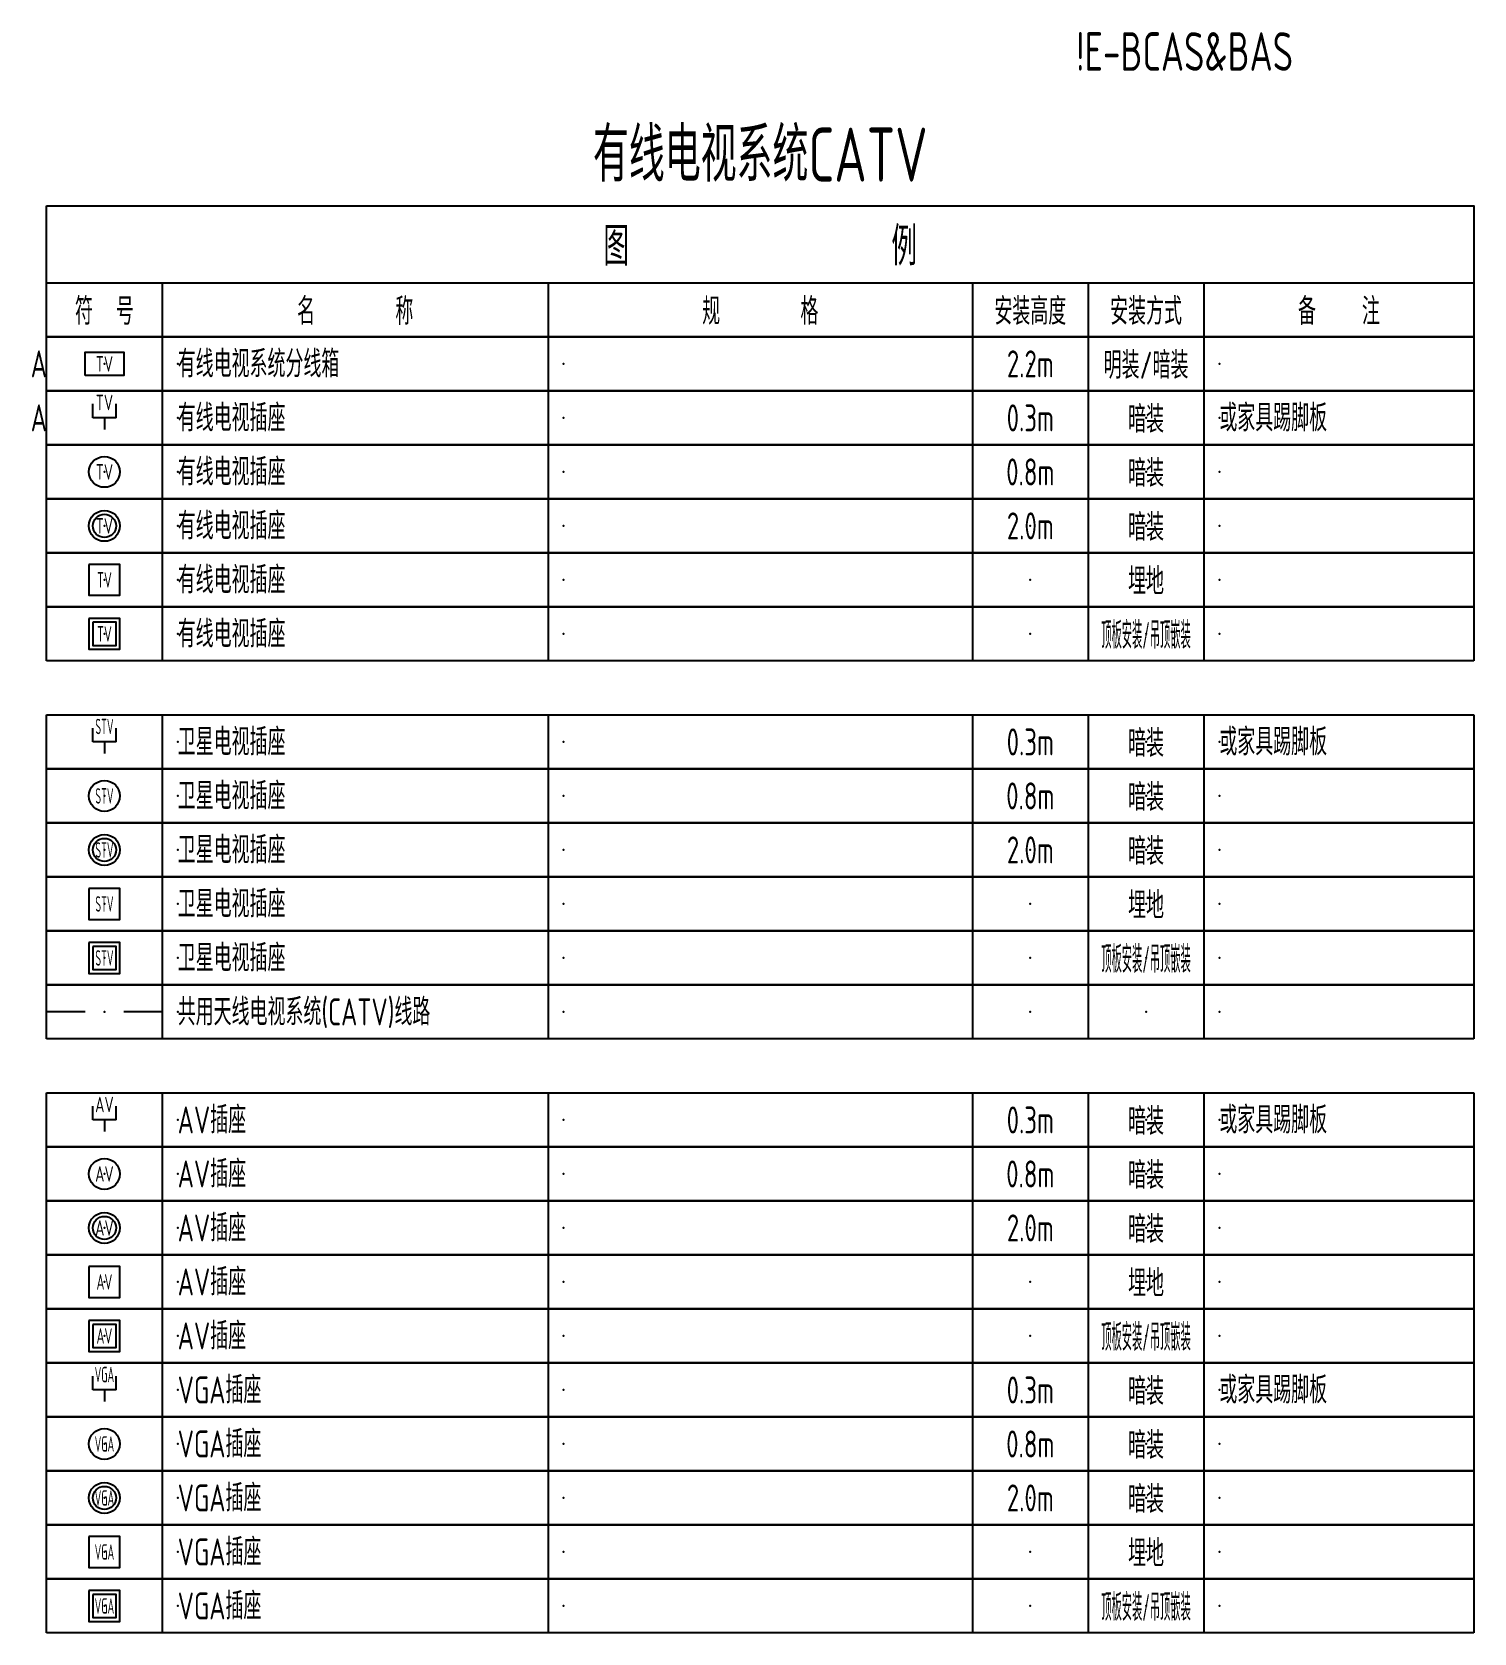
# Model space of a CAD drawing. Extents: x -337 to 273738, y -225 to 2088994.
# Drawn here: x 86274 to 104962, y 411060 to 431812 of the extents above; entities that cross this region are included whole.
import ezdxf
from ezdxf.enums import TextEntityAlignment as Align

# ---------------------------------------------------------------- set-up
doc = ezdxf.new("R2010")
doc.units = 0
doc.header["$LTSCALE"] = 1000
doc.linetypes.add('DASHDOT', pattern=[1, 0.5, -0.25, 0, -0.25])
doc.layers.get('0').update_dxf_attribs({"linetype": 'CONTINUOUS'})
for name, color, linetype in [('E-CATV-DEVC', 3, 'CONTINUOUS'), ('E-CATV-EQPM', 3, 'CONTINUOUS'), ('E-CATV-WIRE', 4, 'DASHDOT'), ('E-UNIV-DIAG', 2, 'CONTINUOUS'), ('E-UNIV-EL', 140, 'CONTINUOUS'), ('E-UNIV-NOTE', 6, 'CONTINUOUS')]:
    doc.layers.add(name, color=color, linetype=linetype)
doc.styles.add('TH-STYLE3', font='tssdeng.shx', dxfattribs={"width": 0.65, "bigfont": 'tssdchn.shx'})

msp = doc.modelspace()

# ---------------------------------------------------------------- texts
at = {"layer": 'E-UNIV-NOTE', "style": 'TH-STYLE3', "width": 0.7}
msp.add_text('!E-BCAS&BAS', height=500, dxfattribs=at).set_placement((101212, 431560), align=Align.MIDDLE)

# ---------------------------------------------------------------- blocks, each defined once
blk = doc.blocks.new('E-BCATV11')
blk.add_circle((0, 0), 2)
at = {"layer": 'E-UNIV-EL', "style": 'TH-STYLE3', "width": 0.7}
blk.add_attdef('SOCKET', text='', height=2, dxfattribs=at).set_placement((0, 0), align=Align.MIDDLE)
blk = doc.blocks.new('E-BCATV01')
blk.add_lwpolyline([(-2.5, 0), (-2.5, 3), (2.5, 3), (2.5, 0)], close=True)
at = {"layer": 'E-UNIV-EL', "style": 'TH-STYLE3', "width": 0.7}
blk.add_attdef('BOX', text='', height=2, dxfattribs=at).set_placement((0, 1.5), align=Align.MIDDLE)
blk = doc.blocks.new('E-BKTS2')
for p, q in [((0, 0), (185, 0)), ((0, -7), (0, 0)), ((185, 0), (185, -7)), ((185, -7), (0, -7))]:
    blk.add_line(p, q)
at = {"linetype": 'Continuous'}
for p, q in [((15, 0), (15, -7)), ((65, 0), (65, -7)), ((120, 0), (120, -7)), ((135, 0), (135, -7)), ((150, 0), (150, -7))]:
    blk.add_line(p, q, dxfattribs=at)
for p in [(7.5, -3.5), (17, -3.5), (67, -3.5), (127.5, -3.5), (142.5, -3.5), (152, -3.5)]:
    blk.add_point(p, dxfattribs=at)
blk = doc.blocks.new('E-BCATV11-1')
blk.add_circle((0, 0), 2)
at = {"layer": 'E-UNIV-EL'}
blk.add_circle((0, 0), 1.5, dxfattribs=at)
at = {"layer": 'E-UNIV-EL', "style": 'TH-STYLE3', "width": 0.7}
blk.add_attdef('SOCKET', text='', height=2, dxfattribs=at).set_placement((0, 0), align=Align.MIDDLE)
blk = doc.blocks.new('E-BCATV11-2')
blk.add_lwpolyline([(-2, 2), (-2, -2), (2, -2), (2, 2)], close=True)
at = {"layer": 'E-UNIV-EL', "style": 'TH-STYLE3', "width": 0.6}
blk.add_attdef('SOCKET', text='', height=2, dxfattribs=at).set_placement((0, 0), align=Align.MIDDLE)
blk = doc.blocks.new('E-BCATV11-3')
blk.add_lwpolyline([(-2, 2), (-2, -2), (2, -2), (2, 2)], close=True)
at = {"layer": 'E-UNIV-EL'}
blk.add_lwpolyline([(-1.5, 1.5), (-1.5, -1.5), (1.5, -1.5), (1.5, 1.5)], close=True, dxfattribs=at)
at = {"layer": 'E-UNIV-EL', "style": 'TH-STYLE3', "width": 0.6}
blk.add_attdef('SOCKET', text='', height=2, dxfattribs=at).set_placement((0, 0), align=Align.MIDDLE)
blk = doc.blocks.new('E-BKTS1')
blk.add_line((0, -10), (185, -10))
at = {"linetype": 'Continuous'}
for p, q in [((15, -10), (15, -17)), ((65, -10), (65, -17)), ((120, -10), (120, -17)), ((135, -10), (135, -17)), ((150, -10), (150, -17))]:
    blk.add_line(p, q, dxfattribs=at)
blk.add_lwpolyline([(0, 0), (185, 0), (185, -17), (0, -17)], close=True)
at = {"layer": 'E-UNIV-NOTE', "style": 'TH-STYLE3', "width": 0.7}
for s, height, p in [('图                例', 5, (92.5, -5)), ('安装高度', 3.5, (127.5, -13.5)), ('安装方式', 3.5, (142.5, -13.5))]:
    blk.add_text(s, height=height, dxfattribs=at).set_placement(p, align=Align.MIDDLE)
at = {"layer": 'E-UNIV-NOTE', "linetype": 'Continuous', "style": 'TH-STYLE3', "width": 0.7}
for s, p in [('符  号', (7.5, -13.5)), ('名       称', (40, -13.5)), ('规       格', (92.5, -13.5)), ('备    注', (167.5, -13.5))]:
    blk.add_text(s, height=3.5, dxfattribs=at).set_placement(p, align=Align.MIDDLE)
blk = doc.blocks.new('E-BCATV10')
for p, q in [((-1.5, 1.5), (-1.5, 3.3)), ((1.5, 1.5), (1.5, 3.3)), ((1.5, 1.5), (-1.5, 1.5)), ((0, 1.5), (0, 0))]:
    blk.add_line(p, q)
at = {"layer": 'E-UNIV-EL', "style": 'TH-STYLE3', "width": 0.7}
blk.add_attdef('SOCKET', text='', height=2, dxfattribs=at).set_placement((0, 3.5), align=Align.MIDDLE)
blk = doc.blocks.new('E-BCATV20')
for p, q in [((-1.5, 1.5), (-1.5, 3.3)), ((1.5, 1.5), (1.5, 3.3)), ((1.5, 1.5), (-1.5, 1.5)), ((0, 1.5), (0, 0))]:
    blk.add_line(p, q)
at = {"layer": 'E-UNIV-EL', "style": 'TH-STYLE3', "width": 0.5}
blk.add_attdef('SOCKET', text='', height=2, dxfattribs=at).set_placement((0, 3.5), align=Align.MIDDLE)
blk = doc.blocks.new('E-BCATV21')
blk.add_circle((0, 0), 2)
at = {"layer": 'E-UNIV-EL', "style": 'TH-STYLE3', "width": 0.5}
blk.add_attdef('SOCKET', text='', height=2, dxfattribs=at).set_placement((0, 0), align=Align.MIDDLE)
blk = doc.blocks.new('E-BCATV21-1')
blk.add_circle((0, 0), 2)
at = {"layer": 'E-UNIV-EL'}
blk.add_circle((0, 0), 1.5, dxfattribs=at)
at = {"layer": 'E-UNIV-EL', "style": 'TH-STYLE3', "width": 0.5}
blk.add_attdef('SOCKET', text='', height=2, dxfattribs=at).set_placement((0, 0), align=Align.MIDDLE)
blk = doc.blocks.new('E-BCATV21-2')
blk.add_lwpolyline([(-2, 2), (-2, -2), (2, -2), (2, 2)], close=True)
at = {"layer": 'E-UNIV-EL', "style": 'TH-STYLE3', "width": 0.5}
blk.add_attdef('SOCKET', text='', height=2, dxfattribs=at).set_placement((0, 0), align=Align.MIDDLE)
blk = doc.blocks.new('E-BCATV21-3')
blk.add_lwpolyline([(-2, 2), (-2, -2), (2, -2), (2, 2)], close=True)
at = {"layer": 'E-UNIV-EL'}
blk.add_lwpolyline([(-1.5, 1.5), (-1.5, -1.5), (1.5, -1.5), (1.5, 1.5)], close=True, dxfattribs=at)
at = {"layer": 'E-UNIV-EL', "style": 'TH-STYLE3', "width": 0.5}
blk.add_attdef('SOCKET', text='', height=2, dxfattribs=at).set_placement((0, 0), align=Align.MIDDLE)
blk = doc.blocks.new('E-BCATV30')
for p, q in [((-1.5, 1.5), (-1.5, 3.3)), ((1.5, 1.5), (1.5, 3.3)), ((1.5, 1.5), (-1.5, 1.5)), ((0, 1.5), (0, 0))]:
    blk.add_line(p, q)
at = {"layer": 'E-UNIV-EL', "style": 'TH-STYLE3', "width": 0.7}
blk.add_attdef('SOCKET', text='', height=2, dxfattribs=at).set_placement((0, 3.5), align=Align.MIDDLE)
blk = doc.blocks.new('E-BCATV31')
blk.add_circle((0, 0), 2)
at = {"layer": 'E-UNIV-EL', "style": 'TH-STYLE3', "width": 0.7}
blk.add_attdef('SOCKET', text='', height=2, dxfattribs=at).set_placement((0, 0), align=Align.MIDDLE)
blk = doc.blocks.new('E-BCATV31-1')
blk.add_circle((0, 0), 2)
at = {"layer": 'E-UNIV-EL'}
blk.add_circle((0, 0), 1.5, dxfattribs=at)
at = {"layer": 'E-UNIV-EL', "style": 'TH-STYLE3', "width": 0.7}
blk.add_attdef('SOCKET', text='', height=2, dxfattribs=at).set_placement((0, 0), align=Align.MIDDLE)
blk = doc.blocks.new('E-BCATV31-2')
blk.add_lwpolyline([(-2, 2), (-2, -2), (2, -2), (2, 2)], close=True)
at = {"layer": 'E-UNIV-EL', "style": 'TH-STYLE3', "width": 0.6}
blk.add_attdef('SOCKET', text='', height=2, dxfattribs=at).set_placement((0, 0), align=Align.MIDDLE)
blk = doc.blocks.new('E-BCATV31-3')
blk.add_lwpolyline([(-2, 2), (-2, -2), (2, -2), (2, 2)], close=True)
at = {"layer": 'E-UNIV-EL'}
blk.add_lwpolyline([(-1.5, 1.5), (-1.5, -1.5), (1.5, -1.5), (1.5, 1.5)], close=True, dxfattribs=at)
at = {"layer": 'E-UNIV-EL', "style": 'TH-STYLE3', "width": 0.6}
blk.add_attdef('SOCKET', text='', height=2, dxfattribs=at).set_placement((0, 0), align=Align.MIDDLE)
blk = doc.blocks.new('E-BCATV40')
for p, q in [((-1.5, 1.5), (-1.5, 3.3)), ((1.5, 1.5), (1.5, 3.3)), ((1.5, 1.5), (-1.5, 1.5)), ((0, 1.5), (0, 0))]:
    blk.add_line(p, q)
at = {"layer": 'E-UNIV-EL', "style": 'TH-STYLE3', "width": 0.5}
blk.add_attdef('SOCKET', text='', height=2, dxfattribs=at).set_placement((0, 3.5), align=Align.MIDDLE)
blk = doc.blocks.new('E-BCATV41')
blk.add_circle((0, 0), 2)
at = {"layer": 'E-UNIV-EL', "style": 'TH-STYLE3', "width": 0.5}
blk.add_attdef('SOCKET', text='', height=2, dxfattribs=at).set_placement((0, 0), align=Align.MIDDLE)
blk = doc.blocks.new('E-BCATV41-1')
blk.add_circle((0, 0), 2)
at = {"layer": 'E-UNIV-EL'}
blk.add_circle((0, 0), 1.5, dxfattribs=at)
at = {"layer": 'E-UNIV-EL', "style": 'TH-STYLE3', "width": 0.5}
blk.add_attdef('SOCKET', text='', height=2, dxfattribs=at).set_placement((0, 0), align=Align.MIDDLE)
blk = doc.blocks.new('E-BCATV41-2')
blk.add_lwpolyline([(-2, 2), (-2, -2), (2, -2), (2, 2)], close=True)
at = {"layer": 'E-UNIV-EL', "style": 'TH-STYLE3', "width": 0.5}
blk.add_attdef('SOCKET', text='', height=2, dxfattribs=at).set_placement((0, 0), align=Align.MIDDLE)
blk = doc.blocks.new('E-BCATV41-3')
blk.add_lwpolyline([(-2, 2), (-2, -2), (2, -2), (2, 2)], close=True)
at = {"layer": 'E-UNIV-EL'}
blk.add_lwpolyline([(-1.5, 1.5), (-1.5, -1.5), (1.5, -1.5), (1.5, 1.5)], close=True, dxfattribs=at)
at = {"layer": 'E-UNIV-EL', "style": 'TH-STYLE3', "width": 0.5}
blk.add_attdef('SOCKET', text='', height=2, dxfattribs=at).set_placement((0, 0), align=Align.MIDDLE)
blk = doc.blocks.new('有线电视系统一')
at = {"layer": 'E-CATV-WIRE'}
blk.add_line((1500, -10450), (0, -10450), dxfattribs=at)
at = {"layer": 'E-CATV-DEVC', "xscale": 100, "yscale": 100, "zscale": 100}
for name, p, values in [('E-BCATV10', (750, -2900), {'SOCKET': 'TV'}), ('E-BCATV11', (750, -3450), {'SOCKET': 'TV'}), ('E-BCATV11-1', (750, -4150), {'SOCKET': 'TV'}), ('E-BCATV11-2', (750, -4850), {'SOCKET': 'TV'}), ('E-BCATV11-3', (750, -5550), {'SOCKET': 'TV'}), ('E-BCATV20', (750, -7100), {'SOCKET': 'STV'}), ('E-BCATV21', (750, -7650), {'SOCKET': 'STV'}), ('E-BCATV21-1', (750, -8350), {'SOCKET': 'STV'}), ('E-BCATV21-2', (750, -9050), {'SOCKET': 'STV'}), ('E-BCATV21-3', (750, -9750), {'SOCKET': 'STV'}), ('E-BCATV30', (750, -12000), {'SOCKET': 'AV'}), ('E-BCATV31', (750, -12550), {'SOCKET': 'AV'}), ('E-BCATV31-1', (750, -13250), {'SOCKET': 'AV'}), ('E-BCATV31-2', (750, -13950), {'SOCKET': 'AV'}), ('E-BCATV31-3', (750, -14650), {'SOCKET': 'AV'}), ('E-BCATV40', (750, -15500), {'SOCKET': 'VGA'}), ('E-BCATV41', (750, -16050), {'SOCKET': 'VGA'}), ('E-BCATV41-1', (750, -16750), {'SOCKET': 'VGA'}), ('E-BCATV41-2', (750, -17450), {'SOCKET': 'VGA'}), ('E-BCATV41-3', (750, -18150), {'SOCKET': 'VGA'})]:
    blk.add_blockref(name, p, dxfattribs=at).add_auto_attribs(values)
at = {"layer": 'E-CATV-EQPM', "xscale": 100, "yscale": 100, "zscale": 100}
blk.add_blockref('E-BCATV01', (750, -2200), dxfattribs=at).add_auto_attribs({'BOX': 'TV'})
at = {"layer": 'E-UNIV-DIAG', "xscale": 100, "yscale": 100, "zscale": 100}
for name, p in [('E-BKTS1', (0, 0)), ('E-BKTS2', (0, -1700)), ('E-BKTS2', (0, -2400)), ('E-BKTS2', (0, -3100)), ('E-BKTS2', (0, -3800)), ('E-BKTS2', (0, -4500)), ('E-BKTS2', (0, -5200)), ('E-BKTS2', (0, -6600)), ('E-BKTS2', (0, -7300)), ('E-BKTS2', (0, -8000)), ('E-BKTS2', (0, -8700)), ('E-BKTS2', (0, -9400)), ('E-BKTS2', (0, -10100)), ('E-BKTS2', (0, -11500)), ('E-BKTS2', (0, -12200)), ('E-BKTS2', (0, -12900)), ('E-BKTS2', (0, -13600)), ('E-BKTS2', (0, -14300)), ('E-BKTS2', (0, -15000)), ('E-BKTS2', (0, -15700)), ('E-BKTS2', (0, -16400)), ('E-BKTS2', (0, -17100)), ('E-BKTS2', (0, -17800))]:
    blk.add_blockref(name, p, dxfattribs=at)
at = {"layer": 'E-UNIV-NOTE', "style": 'TH-STYLE3'}
for s, height, width, p in [('有线电视系统CATV', 700, 0.7, (9250, 700)), ('明装/暗装', 350, 0.7, (14250, -2050)), ('A', 350, 0.7, (-100, -2050)), ('2.2m', 350, 0.7, (12750, -2050)), ('A', 350, 0.7, (-100, -2750)), ('0.3m', 350, 0.7, (12750, -2750)), ('暗装', 350, 0.7, (14250, -2750)), ('0.8m', 350, 0.7, (12750, -3450)), ('暗装', 350, 0.7, (14250, -3450)), ('2.0m', 350, 0.7, (12750, -4150)), ('暗装', 350, 0.7, (14250, -4150)), ('埋地', 350, 0.7, (14250, -4850)), ('顶板安装/吊顶嵌装', 350, 0.4, (14250, -5550)), ('0.3m', 350, 0.7, (12750, -6950)), ('暗装', 350, 0.7, (14250, -6950)), ('暗装', 350, 0.7, (14250, -7650)), ('0.8m', 350, 0.7, (12750, -7650)), ('2.0m', 350, 0.7, (12750, -8350)), ('暗装', 350, 0.7, (14250, -8350)), ('埋地', 350, 0.7, (14250, -9050)), ('顶板安装/吊顶嵌装', 350, 0.4, (14250, -9750)), ('0.3m', 350, 0.7, (12750, -11850)), ('暗装', 350, 0.7, (14250, -11850)), ('0.8m', 350, 0.7, (12750, -12550)), ('暗装', 350, 0.7, (14250, -12550)), ('暗装', 350, 0.7, (14250, -13250)), ('2.0m', 350, 0.7, (12750, -13250)), ('埋地', 350, 0.7, (14250, -13950)), ('顶板安装/吊顶嵌装', 350, 0.4, (14250, -14650)), ('0.3m', 350, 0.7, (12750, -15350)), ('暗装', 350, 0.7, (14250, -15350)), ('0.8m', 350, 0.7, (12750, -16050)), ('暗装', 350, 0.7, (14250, -16050)), ('2.0m', 350, 0.7, (12750, -16750)), ('暗装', 350, 0.7, (14250, -16750)), ('埋地', 350, 0.7, (14250, -17450)), ('顶板安装/吊顶嵌装', 350, 0.4, (14250, -18150))]:
    blk.add_text(s, height=height, dxfattribs=dict(at, width=width)).set_placement(p, align=Align.MIDDLE)
at = {"layer": 'E-UNIV-NOTE', "linetype": 'Continuous', "style": 'TH-STYLE3', "width": 0.7}
for s, p in [('有线电视系统分线箱', (1700, -2050)), ('有线电视插座', (1700, -2750)), ('有线电视插座', (1700, -3450)), ('有线电视插座', (1700, -4150)), ('有线电视插座', (1700, -4850)), ('有线电视插座', (1700, -5550)), ('卫星电视插座', (1700, -6950)), ('卫星电视插座', (1700, -7650)), ('卫星电视插座', (1700, -8350)), ('卫星电视插座', (1700, -9050)), ('卫星电视插座', (1700, -9750)), ('AV插座', (1700, -11850)), ('AV插座', (1700, -12550)), ('AV插座', (1700, -13250)), ('AV插座', (1700, -13950)), ('AV插座', (1700, -14650)), ('VGA插座', (1700, -15350)), ('VGA插座', (1700, -16050)), ('VGA插座', (1700, -16750)), ('VGA插座', (1700, -17450)), ('VGA插座', (1700, -18150))]:
    blk.add_text(s, height=350, dxfattribs=at).set_placement(p, align=Align.MIDDLE_LEFT)
at = {"layer": 'E-UNIV-NOTE', "style": 'TH-STYLE3', "width": 0.7}
for s, p in [('或家具踢脚板', (15200, -2750)), ('或家具踢脚板', (15200, -6950)), ('共用天线电视系统(CATV)线路', (1700, -10450)), ('或家具踢脚板', (15200, -11850)), ('或家具踢脚板', (15200, -15350))]:
    blk.add_text(s, height=350, dxfattribs=at).set_placement(p, align=Align.MIDDLE_LEFT)

# ---------------------------------------------------------------- block references
msp.add_blockref('有线电视系统一', (86462, 429560))

msp.set_redraw_order([(e.dxf.handle, doc.entitydb.next_handle()) for e in msp.query("TEXT MTEXT ATTDEF DIMENSION ARC_DIMENSION")])  # texts and dimensions are drawn at this point

doc.saveas('drawing.dxf')
